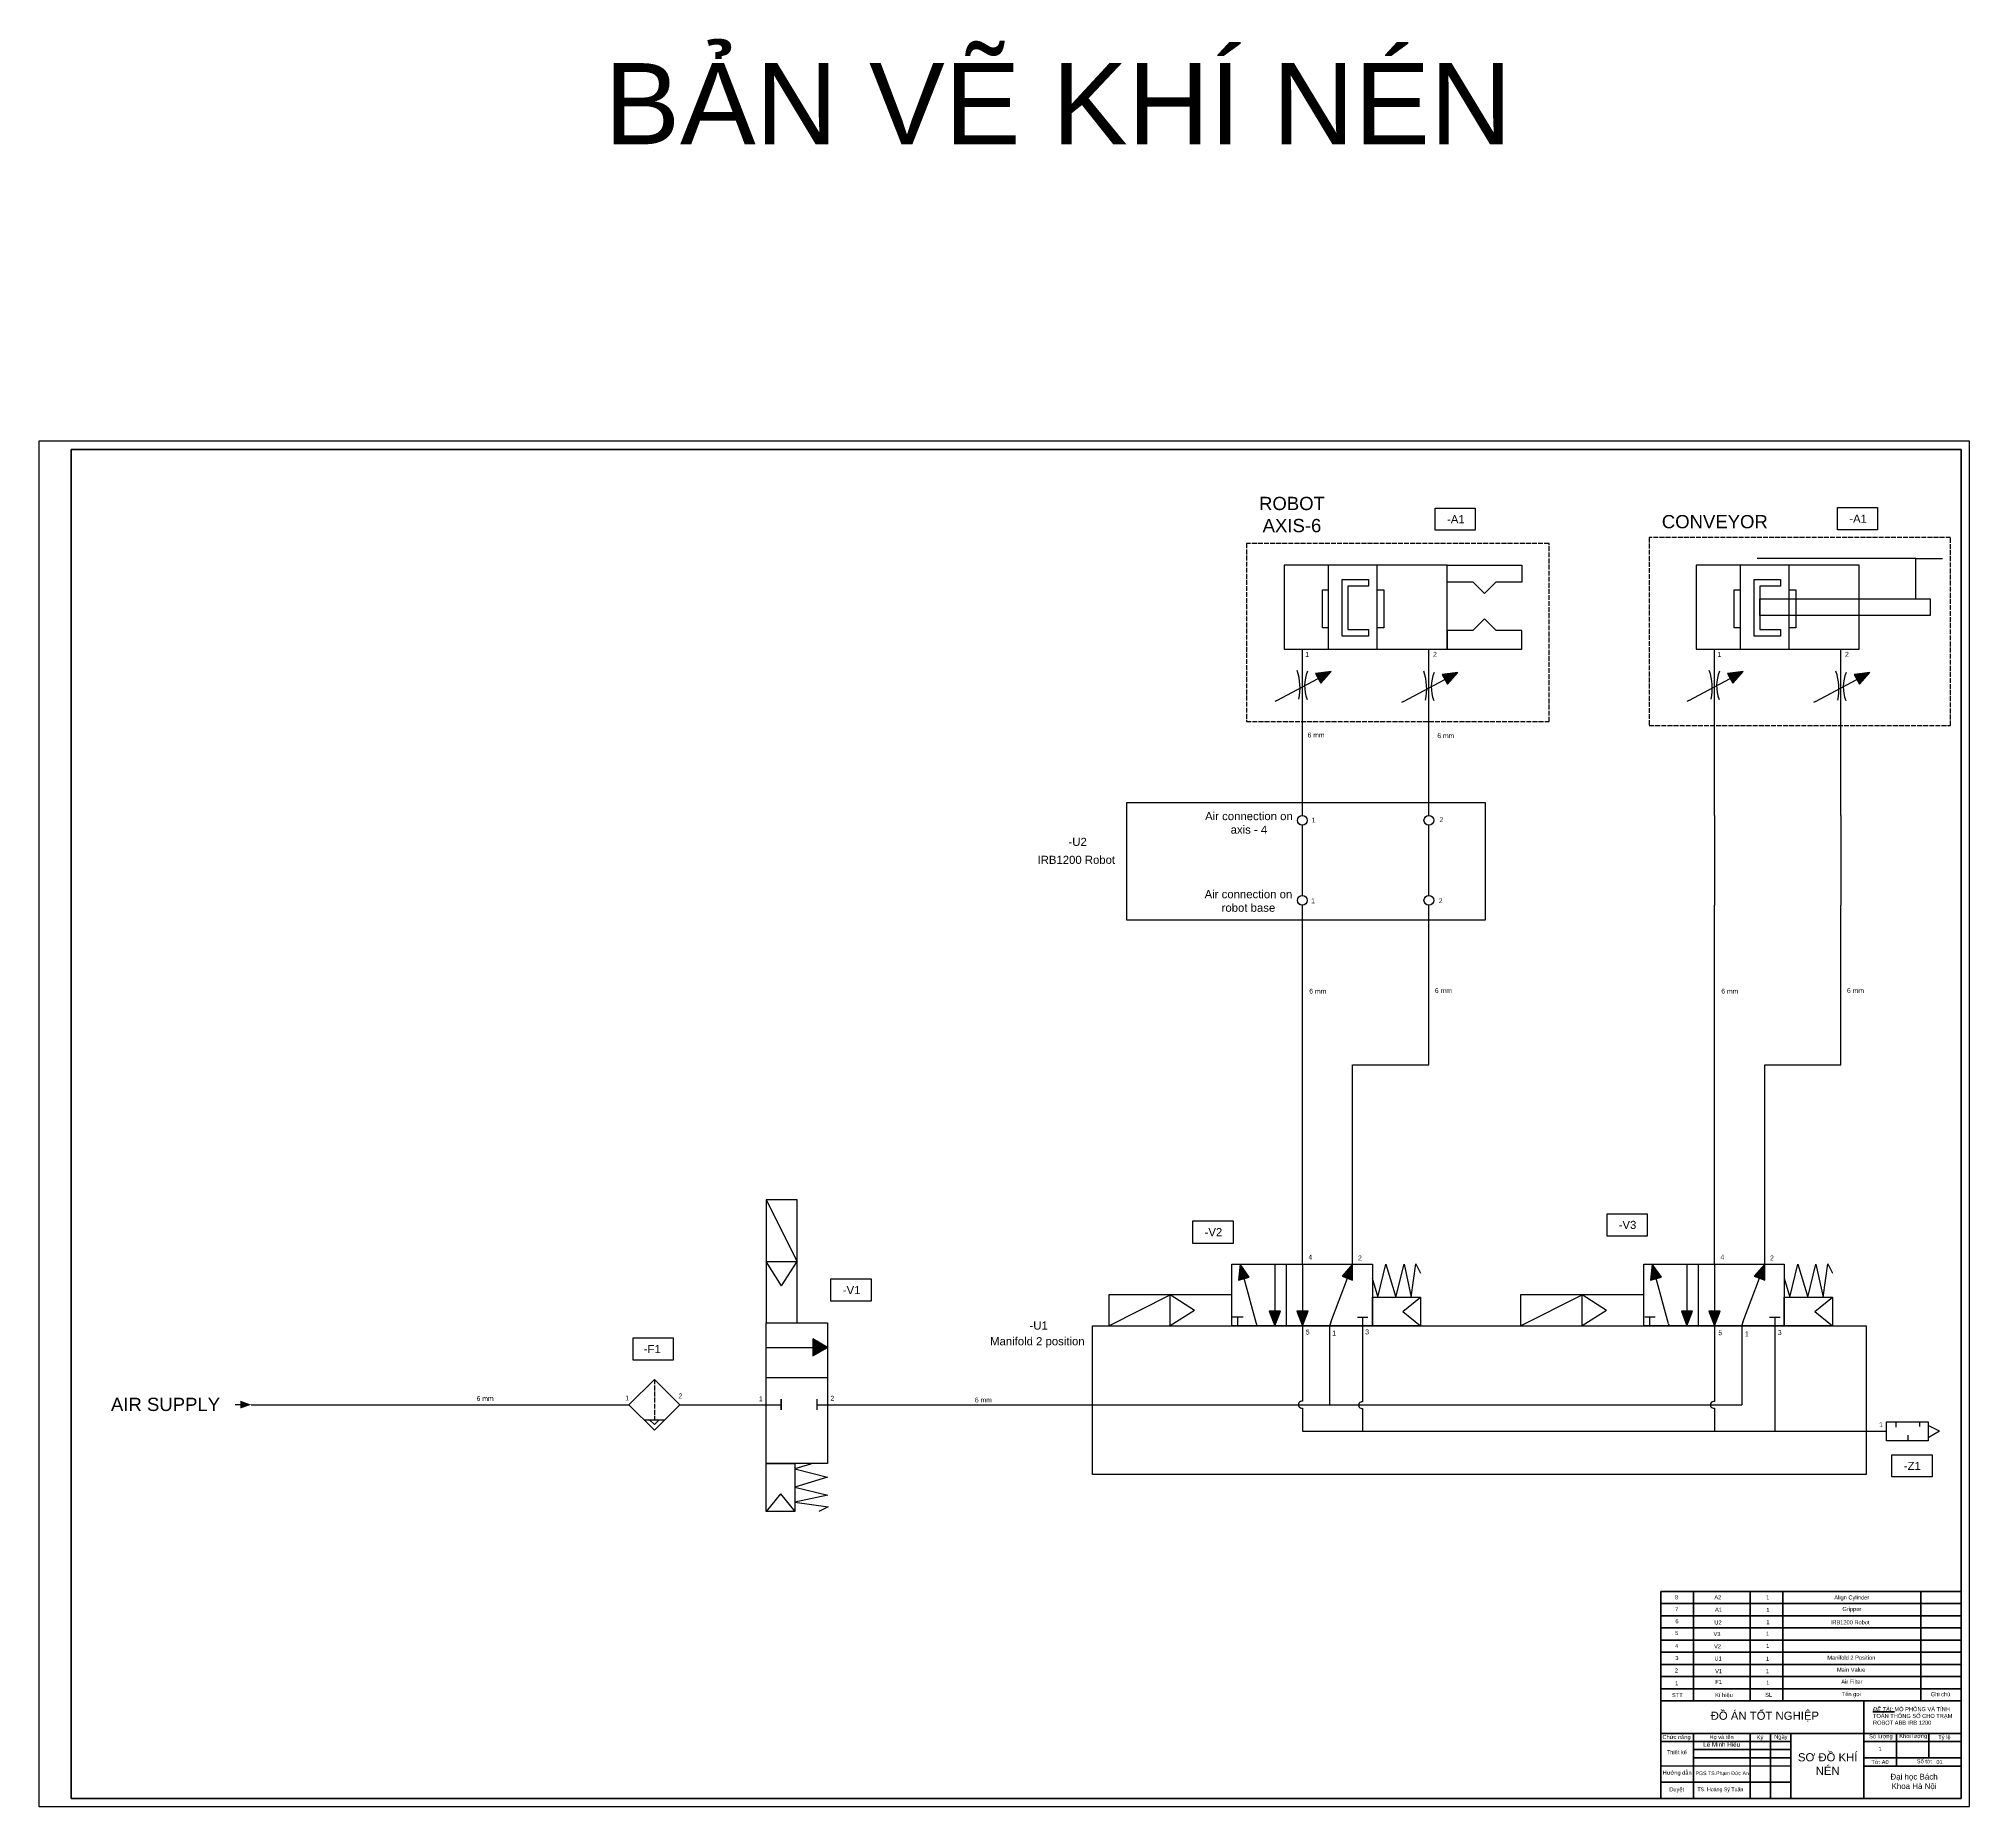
# Model space of a CAD drawing. Header units: inches. Extents: x 202 to 3097, y 126 to 1215.
# Drawn here: x 1908 to 3097, y 126 to 1215 of the extents above; entities that cross this region are included whole.
import ezdxf

# ---------------------------------------------------------------- set-up
doc = ezdxf.new("R2010")
doc.units = ezdxf.units.IN
doc.header["$MEASUREMENT"] = 0
doc.linetypes.add('AM_ISO02W050x2', pattern=[3.75, 3, -0.75])
doc.layers.add('0-netdam', color=7, linetype='Continuous', lineweight=30)
doc.layers.add('NetManh', color=7, linetype='Continuous', lineweight=15)
for name, color, linetype in [('FORMAT', 7, 'Continuous'), ('Nét đứt', 7, 'AM_ISO02W050x2'), ('PDF2_Text', 7, 'Continuous'), ('SYMS', 7, 'Continuous')]:
    doc.layers.add(name, color=color, linetype=linetype)
doc.styles.add('Arial', font='arial.ttf')
doc.styles.add('Kiểu 1', font='arial.ttf', dxfattribs={"height": 5})
doc.styles.get("Standard").update_dxf_attribs({"font": 'arial.ttf'})

msp = doc.modelspace()

# ---------------------------------------------------------------- linework, layer by layer
for p, q in [((3097.2, 966.5), (1908.2, 966.5)), ((1908.2, 966.5), (1908.2, 125.5)), ((3097.2, 125.5), (3097.2, 966.5)), ((3064.2, 894.4), (2966.4, 894.4)), ((3064.2, 869.5), (3064.2, 894.4)), ((3064.2, 894.4), (3080.6, 894.4)), ((2798.5, 872.7), (2791.5, 879.7)), ((2798.5, 872.7), (2805.6, 879.7)), ((2798.5, 857.1), (2791.4, 849.9)), ((2798.5, 857.1), (2805.7, 849.9)), ((2686.4, 736), (2686.4, 838.5)), ((2764.3, 736), (2764.3, 838.5)), ((2940.1, 736), (2940.1, 838.5)), ((3018.1, 736), (3018.1, 838.5)), ((2704.1, 824.7), (2694.5, 823.5)), ((2694.5, 823.5), (2697.7, 817.4)), ((2697.7, 817.4), (2704.1, 824.7)), ((2782.1, 824), (2772.4, 822.8)), ((2772.4, 822.8), (2775.7, 816.8)), ((2775.7, 816.8), (2782.1, 824)), ((2957.9, 824.7), (2948.2, 823.5)), ((2948.2, 823.5), (2951.5, 817.4)), ((2951.5, 817.4), (2957.9, 824.7)), ((3035.9, 824), (3026.2, 822.8)), ((3026.2, 822.8), (3029.4, 816.8)), ((3029.4, 816.8), (3035.9, 824)), ((2670.6, 806.8), (2696.1, 820.4)), ((2748.6, 806.2), (2774.1, 819.7)), ((2924.4, 806.8), (2949.9, 820.4)), ((3002.4, 806.2), (3027.9, 819.7)), ((2670.6, 806.8), (2669.4, 806.2)), ((2748.6, 806.2), (2747.4, 805.5)), ((2924.4, 806.8), (2923.2, 806.2)), ((3002.4, 806.2), (3001.2, 805.5)), ((2686.4, 686.7), (2686.4, 730)), ((2764.3, 686.7), (2764.3, 730)), ((2940.1, 736), (2940.1, 680.7)), ((3018.1, 736), (3018.1, 680.7)), ((2686.4, 459.5), (2686.4, 680.7)), ((2764.3, 582.4), (2764.3, 680.7)), ((2940.1, 459.5), (2940.1, 680.7)), ((3018.1, 582.4), (3018.1, 680.7)), ((2717.3, 459.5), (2717.3, 582.4)), ((2717.3, 582.4), (2764.3, 582.4)), ((2971.1, 459.5), (2971.1, 582.4)), ((2971.1, 582.4), (3018.1, 582.4)), ((2356.1, 499.2), (2375.2, 461.3)), ((2356.1, 461.3), (2375.2, 461.3)), ((2365.6, 446.3), (2356.1, 461.3)), ((2365.6, 446.3), (2375.2, 461.3)), ((2648.1, 459.5), (2647.1, 449.8)), ((2653.7, 451.6), (2648.1, 459.5)), ((2669.4, 459.5), (2669.4, 430.6)), ((2676.6, 421.5), (2676.6, 459.5)), ((2686.4, 459.5), (2686.4, 430.6)), ((2717.3, 459.5), (2710.9, 452.2)), ((2710.9, 452.2), (2717.3, 449.8)), ((2717.3, 449.8), (2717.3, 459.5)), ((2732.9, 439.3), (2737.9, 459.5)), ((2737.9, 459.5), (2744, 439.3)), ((2744, 439.3), (2749, 459.6)), ((2749, 459.6), (2753.4, 439.3)), ((2753.4, 439.3), (2756.2, 459.7)), ((2756.2, 459.7), (2759.1, 454.1)), ((2901.8, 459.5), (2900.8, 449.8)), ((2907.5, 451.6), (2901.8, 459.5)), ((2923.1, 459.5), (2923.1, 430.6)), ((2930.3, 421.5), (2930.3, 459.5)), ((2940.1, 459.5), (2940.1, 430.6)), ((2971.1, 459.5), (2964.6, 452.2)), ((2964.6, 452.2), (2971.1, 449.8)), ((2971.1, 449.8), (2971.1, 459.5)), ((2986.6, 439.3), (2991.6, 459.5)), ((2991.6, 459.5), (2997.7, 439.3)), ((2997.7, 439.3), (3002.7, 459.6)), ((3002.7, 459.6), (3007.1, 439.3)), ((3007.1, 439.3), (3009.9, 459.7)), ((3009.9, 459.7), (3012.8, 454.1)), ((2567.2, 421.5), (2605, 440.6)), ((2605, 421.5), (2605, 440.6)), ((2620, 431.1), (2605, 440.6)), ((2647.1, 449.8), (2653.7, 451.6)), ((2658.1, 422.8), (2650.5, 450.7)), ((2704, 423.9), (2714.1, 450.9)), ((2729.4, 450.9), (2732.9, 439.3)), ((2820.8, 421.5), (2858.7, 440.6)), ((2858.7, 421.5), (2858.7, 440.6)), ((2873.7, 431.1), (2858.7, 440.6)), ((2900.8, 449.8), (2907.5, 451.6)), ((2911.8, 422.8), (2904.2, 450.7)), ((2957.7, 423.9), (2967.9, 450.9)), ((2983.1, 450.9), (2986.6, 439.3)), ((2620, 431.1), (2605, 421.5)), ((2672.9, 430.6), (2666, 430.6)), ((2666, 430.6), (2669.4, 421.5)), ((2669.4, 421.5), (2672.9, 430.6)), ((2689.9, 430.6), (2683, 430.6)), ((2683, 430.6), (2686.4, 421.5)), ((2686.4, 421.5), (2689.9, 430.6)), ((2748.3, 430.4), (2759.1, 439.3)), ((2748.3, 430.4), (2759.1, 421.5)), ((2873.7, 431.1), (2858.7, 421.5)), ((2926.7, 430.6), (2919.8, 430.6)), ((2919.8, 430.6), (2923.1, 421.5)), ((2923.1, 421.5), (2926.7, 430.6)), ((2943.6, 430.6), (2936.8, 430.6)), ((2936.8, 430.6), (2940.1, 421.5)), ((2940.1, 421.5), (2943.6, 430.6)), ((3001.9, 430.4), (3012.8, 439.3)), ((3001.9, 430.4), (3012.8, 421.5)), ((2646.6, 421.5), (2646.6, 427)), ((2658.1, 422.8), (2658.4, 421.5)), ((2686.4, 421.5), (2686.4, 375.1)), ((2703.5, 422.6), (2703.1, 421.5)), ((2703.1, 421.5), (2703.1, 373)), ((2704, 423.9), (2703.5, 422.6)), ((2720.3, 427), (2726.8, 427)), ((2723.5, 427), (2723.5, 421.5)), ((2723.5, 421.5), (2723.5, 374.8)), ((2900.4, 421.5), (2900.4, 427)), ((2911.8, 422.8), (2912.2, 421.5)), ((2940.1, 421.5), (2940.1, 375)), ((2957.3, 422.6), (2956.8, 421.5)), ((2957, 422.1), (2957, 373)), ((2957.7, 423.9), (2957.3, 422.6)), ((2974, 427), (2980.6, 427)), ((2977.3, 427), (2977.3, 421.5)), ((2977.3, 421.5), (2977.3, 356.7)), ((2356.1, 408.2), (2384.9, 408.2)), ((2384.9, 413.6), (2384.9, 403.1)), ((2394, 408.2), (2384.9, 413.6)), ((2384.9, 403.1), (2394, 408.2)), ((2271.7, 373), (2287.4, 388.6)), ((2303.1, 373), (2287.4, 388.6)), ((2356.1, 389.7), (2394, 389.7)), ((2032.3, 373), (2029.3, 373)), ((2039.1, 373), (2271.7, 373)), ((2271.7, 373), (2287.4, 357.3)), ((2303.1, 373), (2287.4, 357.3)), ((2303.1, 373), (2365.5, 373)), ((2365.5, 376.4), (2365.5, 369.9)), ((2387.4, 373), (2451.2, 373)), ((2451.2, 373), (2557.1, 373)), ((2557.1, 373), (2703.1, 373)), ((2686.4, 370.9), (2686.4, 356.7)), ((2703.1, 373), (2957, 373)), ((2723.5, 370.6), (2723.5, 356.7)), ((2940.1, 370.8), (2940.1, 356.7)), ((2281, 363.7), (2293.7, 363.7)), ((2287.4, 360.8), (2284.4, 363.7)), ((2287.4, 360.8), (2290.4, 363.7)), ((2686.4, 356.7), (2940.1, 356.7)), ((2940.1, 356.7), (3046.2, 356.7)), ((3051.8, 362.4), (3051.8, 359.1)), ((3066.5, 362.4), (3066.5, 359.5)), ((3078.8, 356.6), (3071.8, 360.2)), ((3059.2, 354.2), (3059.2, 350.7)), ((3078.8, 356.6), (3071.8, 352.6)), ((2385.5, 336.9), (2373.9, 333.4)), ((2373.9, 333.4), (2394, 328.4)), ((2394, 328.4), (2373.9, 322.3)), ((2373.9, 322.3), (2394.2, 317.3)), ((2365, 318.1), (2356.1, 307.2)), ((2365, 318.1), (2373.9, 307.2)), ((2394.2, 317.3), (2373.9, 312.9)), ((2373.9, 312.9), (2394.3, 310.1)), ((2394.3, 310.1), (2388.6, 307.2)), ((1908.2, 125.5), (3097.2, 125.5))]:
    msp.add_line(p, q)
at = {"lineweight": 35}
for p, q in [((3092.2, 961.5), (1928.2, 961.5)), ((1928.2, 961.5), (1928.2, 130.5)), ((3092.2, 961.5), (3092.2, 130.5)), ((2907.2, 190.5), (2907.2, 130.5)), ((2927.2, 170.5), (2927.2, 130.5)), ((2927.2, 160.5), (2987.2, 160.5)), ((2927.2, 155.5), (2987.2, 155.5)), ((3032.2, 165.5), (3092.2, 165.5)), ((3032.2, 155.5), (3092.2, 155.5)), ((2907.2, 150.6), (2987.2, 150.3)), ((3032.2, 150.3), (3092.2, 150.3)), ((3092.2, 130.5), (1928.2, 130.5))]:
    msp.add_line(p, q, dxfattribs=at)
for points in [[(2768.2, 925.4), (2792.9, 925.4), (2792.9, 911.7), (2768.2, 911.7)], [(3015.9, 925.7), (3040.6, 925.7), (3040.6, 912), (3015.9, 912)], [(2675.2, 838.5), (2775.6, 838.5), (2775.6, 890.2), (2675.2, 890.2)], [(2928.9, 838.5), (3029.3, 838.5), (3029.3, 890.2), (2928.9, 890.2)], [(2968.1, 869.5), (3073, 869.5), (3073, 859.2), (2968.1, 859.2)], [(2578.3, 743.9), (2799, 743.9), (2799, 671.4), (2578.3, 671.4)], [(2356.1, 423.4), (2375.2, 423.4), (2375.2, 499.2), (2356.1, 499.2)], [(2874, 490.6), (2898.7, 490.6), (2898.7, 476.9), (2874, 476.9)], [(2619, 486.2), (2643.7, 486.2), (2643.7, 472.4), (2619, 472.4)], [(2642.9, 421.5), (2642.9, 459.5), (2729.5, 459.5), (2729.5, 421.5)], [(2896.6, 421.5), (2896.6, 459.5), (2983.2, 459.5), (2983.2, 421.5)], [(2396.1, 450.5), (2420.8, 450.5), (2420.8, 436.8), (2396.1, 436.8)], [(2642.9, 421.5), (2642.9, 440.6), (2567.2, 440.6), (2567.2, 421.5)], [(2896.6, 421.5), (2896.6, 440.6), (2820.8, 440.6), (2820.8, 421.5)], [(2729.5, 421.5), (2729.5, 439.3), (2759.1, 439.3), (2759.1, 421.5)], [(2983.2, 421.5), (2983.2, 439.3), (3012.8, 439.3), (3012.8, 421.5)], [(2356.1, 423.4), (2394, 423.4), (2394, 336.8), (2356.1, 336.8)], [(2557.1, 421.5), (3033.7, 421.5), (3033.7, 329.9), (2557.1, 329.9)], [(2274.3, 414.2), (2298.9, 414.2), (2298.9, 400.5), (2274.3, 400.5)], [(3046.2, 362.4), (3071.8, 362.4), (3071.8, 350.7), (3046.2, 350.7)], [(2356.1, 336.8), (2373.9, 336.8), (2373.9, 307.2), (2356.1, 307.2)], [(3049.5, 342.2), (3074.2, 342.2), (3074.2, 328.5), (3049.5, 328.5)]]:
    msp.add_lwpolyline(points, close=True)
for points in [[(2702.5, 838.5), (2702.5, 890.2)], [(2710.9, 877.2), (2710.9, 881.4), (2727.2, 881.4), (2727.2, 877.2), (2714.3, 877.2)], [(2710.9, 850.6), (2710.9, 881.4), (2714.3, 881.4)], [(2732.2, 890.2), (2732.2, 838.5)], [(2791.5, 879.7), (2775.6, 879.7), (2775.6, 890.2), (2821.5, 890.2), (2821.5, 879.7), (2805.6, 879.7)], [(2956.2, 838.5), (2956.2, 890.2)], [(2964.6, 877.2), (2964.6, 881.4), (2980.9, 881.4), (2980.9, 877.2), (2968.1, 877.2)], [(2964.6, 850.6), (2964.6, 881.4), (2968.1, 881.4)], [(2986, 890.2), (2986, 838.5)], [(2702.5, 851.6), (2698.7, 851.6), (2698.7, 875.1), (2702.5, 875.1)], [(2714.3, 877.2), (2714.3, 850.6)], [(2732.2, 875.1), (2736.5, 875.1), (2736.5, 851.6), (2732.2, 851.6)], [(2956.2, 851.6), (2952.4, 851.6), (2952.4, 875.1), (2956.2, 875.1)], [(2968.1, 877.2), (2968.1, 850.6)], [(2986, 875.1), (2990.2, 875.1), (2990.2, 851.6), (2986, 851.6)], [(2714.3, 850.6), (2727.2, 850.6), (2727.2, 846.4), (2710.9, 846.4), (2710.9, 850.6)], [(2791.4, 849.9), (2775.6, 849.9), (2775.6, 838.5), (2821.5, 838.5), (2821.5, 849.9), (2805.7, 849.9)], [(2968.1, 850.6), (2980.9, 850.6), (2980.9, 846.4), (2964.6, 846.4), (2964.6, 850.6)], [(2649.9, 427), (2643.4, 427)], [(2903.7, 427), (2897.2, 427)], [(2365.5, 369.9), (2365.5, 376.4)], [(2387.4, 376.4), (2387.4, 369.9)]]:
    msp.add_lwpolyline(points)
for centre in [(2686.4, 733), (2764.3, 733), (2686.4, 683.7), (2764.3, 683.7)]:
    msp.add_circle(centre, 3)
for centre, radius, start, end in [((2651.5, 814.6), 33.5, 348.0078, 18.8126), ((2712.1, 815.9), 24.3, 158.4104, 200.2398), ((2729.5, 814), 33.5, 348.0078, 18.8126), ((2790.1, 815.2), 24.3, 158.4104, 200.2398), ((2905.3, 814.6), 33.5, 348.0078, 18.8126), ((2965.8, 815.9), 24.3, 158.4104, 200.2398), ((2983.3, 814), 33.5, 348.0078, 18.8126), ((3043.8, 815.2), 24.3, 158.4104, 200.2398), ((2686.1, 373), 2.12, 81.8559, 278.1441), ((2723.2, 372.7), 2.12, 81.8559, 278.1441), ((2939.8, 372.9), 2.12, 81.8559, 278.1441)]:
    msp.add_arc(centre, radius, start, end)
at = {"layer": '0-netdam', "lineweight": 35, "transparency": 33554559}
for points in [[(2694.5, 823.5), (2704.1, 824.7), (2696.1, 820.4)], [(2704.1, 824.7), (2696.1, 820.4), (2697.7, 817.4)], [(2772.4, 822.8), (2782.1, 824), (2774.1, 819.7)], [(2782.1, 824), (2774.1, 819.7), (2775.7, 816.8)], [(2948.2, 823.5), (2957.9, 824.7), (2949.9, 820.4)], [(2957.9, 824.7), (2949.9, 820.4), (2951.5, 817.4)], [(3026.2, 822.8), (3035.9, 824), (3027.9, 819.7)], [(3035.9, 824), (3027.9, 819.7), (3029.4, 816.8)], [(2647.1, 449.8), (2648.1, 459.5), (2650.5, 450.7)], [(2648.1, 459.5), (2650.5, 450.7), (2653.7, 451.6)], [(2710.9, 452.2), (2717.3, 459.5), (2714.1, 450.9)], [(2717.3, 459.5), (2714.1, 450.9), (2717.3, 449.8)], [(2900.8, 449.8), (2901.8, 459.5), (2904.2, 450.7)], [(2901.8, 459.5), (2904.2, 450.7), (2907.5, 451.6)], [(2964.6, 452.2), (2971.1, 459.5), (2967.9, 450.9)], [(2971.1, 459.5), (2967.9, 450.9), (2971.1, 449.8)], [(2669.4, 421.5), (2669.4, 430.6), (2666, 430.6)], [(2672.9, 430.6), (2669.4, 421.5), (2669.4, 430.6)], [(2686.4, 421.5), (2686.4, 430.6), (2683, 430.6)], [(2689.9, 430.6), (2686.4, 421.5), (2686.4, 430.6)], [(2923.1, 421.5), (2923.1, 430.6), (2919.8, 430.6)], [(2926.7, 430.6), (2923.1, 421.5), (2923.1, 430.6)], [(2940.1, 421.5), (2940.1, 430.6), (2936.8, 430.6)], [(2943.6, 430.6), (2940.1, 421.5), (2940.1, 430.6)], [(2384.9, 413.6), (2394, 408.2), (2384.9, 408.2)], [(2394, 408.2), (2384.9, 408.2), (2384.9, 403.1)], [(2032.3, 375.5), (2039.1, 373), (2032.3, 373)], [(2039.1, 373), (2032.3, 373), (2032.3, 370.6)]]:
    msp.add_solid(points, dxfattribs=at)
at = {"layer": 'FORMAT', "lineweight": 35}
for p, q in [((2907.2, 190.5), (3092.2, 190.5)), ((3032.2, 190.5), (3032.2, 130.5)), ((2907.2, 170.5), (3032.2, 170.5)), ((2962.2, 130.5), (2962.2, 170.5)), ((2974.7, 130.5), (2974.7, 170.5)), ((2987.2, 170.5), (2987.2, 130.5)), ((3032.2, 170.5), (3092.2, 170.5)), ((3052.2, 170.5), (3052.2, 150.3)), ((3072.2, 170.5), (3072.2, 155.5)), ((2907.2, 165.5), (2987.2, 165.5)), ((2907.2, 140.5), (2987.2, 140.5))]:
    msp.add_line(p, q, dxfattribs=at)
at = {"layer": 'NetManh', "lineweight": 35}
for p, q in [((3092.2, 258), (2907.2, 258)), ((3092.2, 250.5), (2907.2, 250.5)), ((3092.2, 243), (2907.2, 243)), ((3092.2, 235.5), (2907.2, 235.5)), ((3092.2, 228), (2907.2, 228)), ((3092.2, 220.5), (2907.2, 220.5)), ((3092.2, 213), (2907.2, 213)), ((3092.2, 205.5), (2907.2, 205.5)), ((3092.2, 198), (2907.2, 198)), ((2907.2, 198), (2907.2, 190.5)), ((3092.2, 198), (3092.2, 190.5))]:
    msp.add_line(p, q, dxfattribs=at)
at = {"layer": 'Nét đứt'}
msp.add_line((2287.4, 388.6), (2287.4, 363.7), dxfattribs=at)
for points in [[(2900, 791.4), (3085.6, 791.4), (3085.6, 907.2), (2900, 907.2)], [(2838.3, 903.6), (2651.9, 903.6), (2651.9, 793.8), (2838.3, 793.8)]]:
    msp.add_lwpolyline(points, close=True, dxfattribs=at)
at = {"layer": 'SYMS', "lineweight": 35}
for p, q in [((2907.2, 198), (2907.2, 258)), ((2927.2, 258), (2927.2, 190.5)), ((2962.2, 258), (2962.2, 190.5)), ((2982.2, 258), (2982.2, 190.5)), ((3067.2, 258), (3067.2, 190.5))]:
    msp.add_line(p, q, dxfattribs=at)

# ---------------------------------------------------------------- texts
at = {"lineweight": 35, "attachment_point": 1}
for s, insert, char_height, width in [('{\\fArial|b0|i1|c163|p34;\\LĐỀ TÀI:} MÔ PHỎNG VÀ TÍNH TOÁN THÔNG SỐ CHO TRẠM ROBOT ABB IRB 1200', (3037.8, 186.7), 2.5, 51.071), ('Tỷ lệ', (3078, 169.5), 2.5, 12.105), ('Số tờ: ', (3064.8, 154.6), 2.5, 17), (' {\\H1.25x;Hướng dẫn}', (2907.5, 147.5), 2, 20.303), ('Tờ: A0', (3036.8, 154.1), 2.5, 13.272), ('{\\fTimes New Roman|b0|i0|c0|p18; \\fArial|b0|i0|c0|p34;\\H1.25x;Duyệt}', (2911.6, 137.3), 2, 10)]:
    msp.add_mtext(s, dxfattribs=dict(at, insert=insert, char_height=char_height, width=width))
at = {"layer": 'FORMAT', "lineweight": 35}
for s, insert, char_height, width, attachment_point in [('\\pxqc; ĐỒ ÁN TỐT NGHIỆP', (2910.1, 183.9), 5, 120.274, 1), ('{\\H0.7273x; \\H1.24995x;Chức năng\\fTimes New Roman|b0|i0|c0|p18;\\H0.72x;^I \\H1.11129x;      }', (2907.4, 169.5), 2.75, 18.882, 1), ('{\\H0.90909x; \\H1x;Họ và tên\\fTimes New Roman|b0|i0|c0|p18;\\H0.72x;^I \\H1.11129x;      }', (2936.1, 169.5), 2.75, 22.479, 1), ('{\\H0.7273x; \\H1.24995x; Ký\\fTimes New Roman|b0|i0|c0|p18;^I\\H0.72x; \\H1.11129x;      }', (2964.5, 169.4), 2.75, 23.232, 1), ('{\\H0.90909x; Ngày\\H0.72x;^I\\fTimes New Roman|b0|i0|c0|p18; \\H1.11129x;      }', (2976, 169.7), 2.75, 22.65, 1), ('Số lượng', (3035.4, 170), 2.5, 18.022, 1), ('Khối lượng', (3054, 170.2), 2.5, 20, 1), ('{\\H0.6364x; \\H1.42849x;Thiết kế\\fTimes New Roman|b0|i0|c0|p18; \\H1x; \\fArial|b0|i0|c0|p34;\\H0.80014x;  }', (2910.1, 160.2), 2.75, 13.215, 1), ('Lê Minh Hiếu', (2933.3, 165), 2.75, 27.996, 1), ('SƠ ĐỒ KHÍ NÉN', (3009.9, 158.3), 5, 39.417, 2), ('1', (3041.2, 162.1), 2.5, 3.7, 1), ('PGS.TS.Phạm Đức An', (2928.5, 147.1), 2.3, 33.119, 1), ('Đại học Bách Khoa Hà Nội', (3063.1, 145.6), 3.5, 41.448, 2), ('01', (3076.8, 154.1), 2.5, 3.7, 1), ('TS. Hoàng Sỹ Tuấn', (2929.7, 137.2), 2.3, 30.87, 1)]:
    msp.add_mtext(s, dxfattribs=dict(at, insert=insert, char_height=char_height, width=width, attachment_point=attachment_point))
at = {"layer": 'NetManh', "lineweight": 35, "char_height": 2.5, "attachment_point": 1}
for s, width, heights, insert in [('8', 2.5, [0], (2915.8, 255.6)), ('A2', 11.895, [0], (2940.1, 255.6)), ('\\pxqc;Align Cylinder', 58.235, [0], (2995.6, 255.5)), ('7', 2.5, [0], (2916, 248.2)), ('6', 2.5, [0], (2916.1, 240.8)), ('U2', 11.895, [0], (2940.1, 240.1)), ('A1', 11.895, [0], (2940.5, 248)), ('1', 2.5, [0], (2972.1, 240.3)), ('1', 2.5, [0], (2972.1, 247.8)), ('\\pxqc;IRB1200 Robot', 50.68, [0], (2998.4, 240.2)), ('\\pxqc;Gripper', 67.773, [0], (2990.9, 248.4)), ('5', 2.5, [0], (2916, 233.6)), ('V3', 11.895, [0], (2939.6, 233)), ('1', 2.5, [0], (2971.8, 233.2)), ('4', 2.5, [0], (2915.9, 225.6)), ('3', 2.5, [0], (2916.1, 218.2)), ('V2', 11.895, [0], (2939.9, 225.4)), ('U1', 11.895, [0], (2940.2, 217.9)), ('Manifold 2 Position', 62.356, [4.71], (3009.7, 218.4)), ('2', 2.5, [0], (2915.8, 210.5)), ('1', 2.5, [0], (2916, 202.7)), ('V1', 11.895, [0], (2940.6, 210.1)), ('F1', 11.895, [0], (2940.7, 203.5)), ('1', 2.5, [0], (2971.8, 210.1)), ('1', 2.5, [0], (2972, 203)), ('Main Value', 30.847, [3.41], (3015.6, 211)), ('\\pxqc;Air Filter', 36.725, [4.08], (3006.4, 203.6)), ('STT ', 11.895, [0], (2914, 195.4)), ('Kí hiệu ', 11.895, [0], (2940.6, 195.4)), ('SL', 4.524, [0], (2971.4, 195.5)), ('Tên gọi', 11.895, [0], (3018.6, 196)), ('Ghi chú', 11.895, [0], (3073.4, 195.9))]:
    msp.add_mtext_dynamic_manual_height_columns(s, width=width, gutter_width=12.5, heights=heights, dxfattribs=dict(at, insert=insert))
at = {"layer": 'NetManh', "lineweight": 35, "char_height": 2.5, "attachment_point": 1, "style": 'Arial'}
for insert in [(2972, 255.6), (2971.9, 217.7), (2972, 225.7)]:
    msp.add_mtext_dynamic_manual_height_columns('1', width=2.5, gutter_width=12.5, heights=[0], dxfattribs=dict(at, insert=insert))
at = {"layer": 'PDF2_Text', "color": 7, "attachment_point": 7, "style": 'Kiểu 1'}
for s, insert, char_height, width in [('\\pxqc;{\\C256;BẢN VẼ KHÍ NÉN}', (2219.7, 1149.5), 50, 632.63), ('\\pxqc;{\\C256;ROBOT AXIS-6}', (2648.9, 910.4), 8.167, 62.191), ('{\\C256;-A1}', (2775.5, 916), 5, 20.104), ('\\pxqc;{\\C256;CONVEYOR}', (2909.3, 912.8), 8.167, 62.191), ('{\\C256;-A1}', (3023.2, 916.3), 5, 20.104), ('{\\C256;1}', (2688.2, 833.7), 3, 20.104), ('{\\C256;2}', (2766.9, 833.8), 3, 20.104), ('{\\C256;1}', (2942, 833.7), 3, 20.104), ('{\\C256;2}', (3020.6, 833.8), 3, 20.104), ('{\\C256;6 mm}', (2689.6, 784), 3, 20.104), ('{\\C256;6 mm}', (2769.5, 783.6), 3, 20.104), ('\\pxqc;{\\C256;Air connection on axis - 4}', (2622.4, 724.7), 5, 62.191), ('{\\C256;1}', (2692.2, 731.7), 3, 20.104), ('{\\C256;2}', (2770.8, 731.9), 3, 20.104), ('\\pxqc;{\\C256;-U2}', (2516.9, 717.2), 5, 62.191), ('\\pxqc;{\\C256;IRB1200 Robot}', (2516.1, 706.1), 5, 62.191), ('\\pxqc;{\\C256;Air connection on robot base}', (2622.1, 676.6), 5, 62.191), ('{\\C256;1}', (2691.8, 681.9), 3, 20.104), ('{\\C256;2}', (2770.4, 682), 3, 20.104), ('{\\C256;6 mm}', (2690.7, 626.2), 3, 20.104), ('{\\C256;6 mm}', (2768, 626.6), 3, 20.104), ('{\\C256;6 mm}', (2944.4, 626.2), 3, 20.104), ('{\\C256;6 mm}', (3021.8, 626.6), 3, 20.104), ('{\\C256;-V2}', (2626.2, 476.8), 5, 20.104), ('{\\C256;-V3}', (2881.2, 481.2), 5, 20.104), ('{\\C256;4}', (2690.1, 462.4), 3, 20.104), ('{\\C256;2}', (2720.7, 461.9), 3, 20.104), ('{\\C256;4}', (2943.9, 462.4), 3, 20.104), ('{\\C256;2}', (2974.4, 461.9), 3, 20.104), ('{\\C256;-V1}', (2403.4, 441.1), 5, 20.104), ('\\pxqc;{\\C256;-U1}', (2492.9, 419.2), 5, 62.191), ('{\\C256;5}', (2688.5, 416.2), 3, 20.104), ('{\\C256;1}', (2704.8, 415.6), 3, 20.104), ('{\\C256;3}', (2725.1, 416.3), 3, 20.104), ('{\\C256;5}', (2942.6, 415.8), 3, 20.104), ('{\\C256;1}', (2958.9, 415.1), 3, 20.104), ('{\\C256;3}', (2979.2, 415.9), 3, 20.104), ('{\\C256;-F1}', (2280.8, 404.8), 5, 20.104), ('\\pxqc;{\\C256;Manifold 2 position}', (2492.1, 408.1), 5, 62.191), ('{\\C256;AIR SUPPLY}', (1952.7, 369), 8.167, 67.538), ('{\\C256;6 mm}', (2177.9, 375.3), 3, 20.104), ('{\\C256;1}', (2269.4, 375.6), 3, 20.104), ('{\\C256;2}', (2302.2, 376.9), 3, 20.104), ('{\\C256;1}', (2351.7, 375.1), 3, 20.104), ('{\\C256;2}', (2395.8, 375.5), 3, 20.104), ('{\\C256;6 mm}', (2484.7, 374.4), 3, 20.104), ('{\\C256;1}', (3041.6, 359.2), 3, 20.104), ('{\\C256;-Z1}', (3056.8, 332.8), 5, 20.104)]:
    msp.add_mtext(s, dxfattribs=dict(at, insert=insert, char_height=char_height, width=width))

doc.saveas('drawing.dxf')
